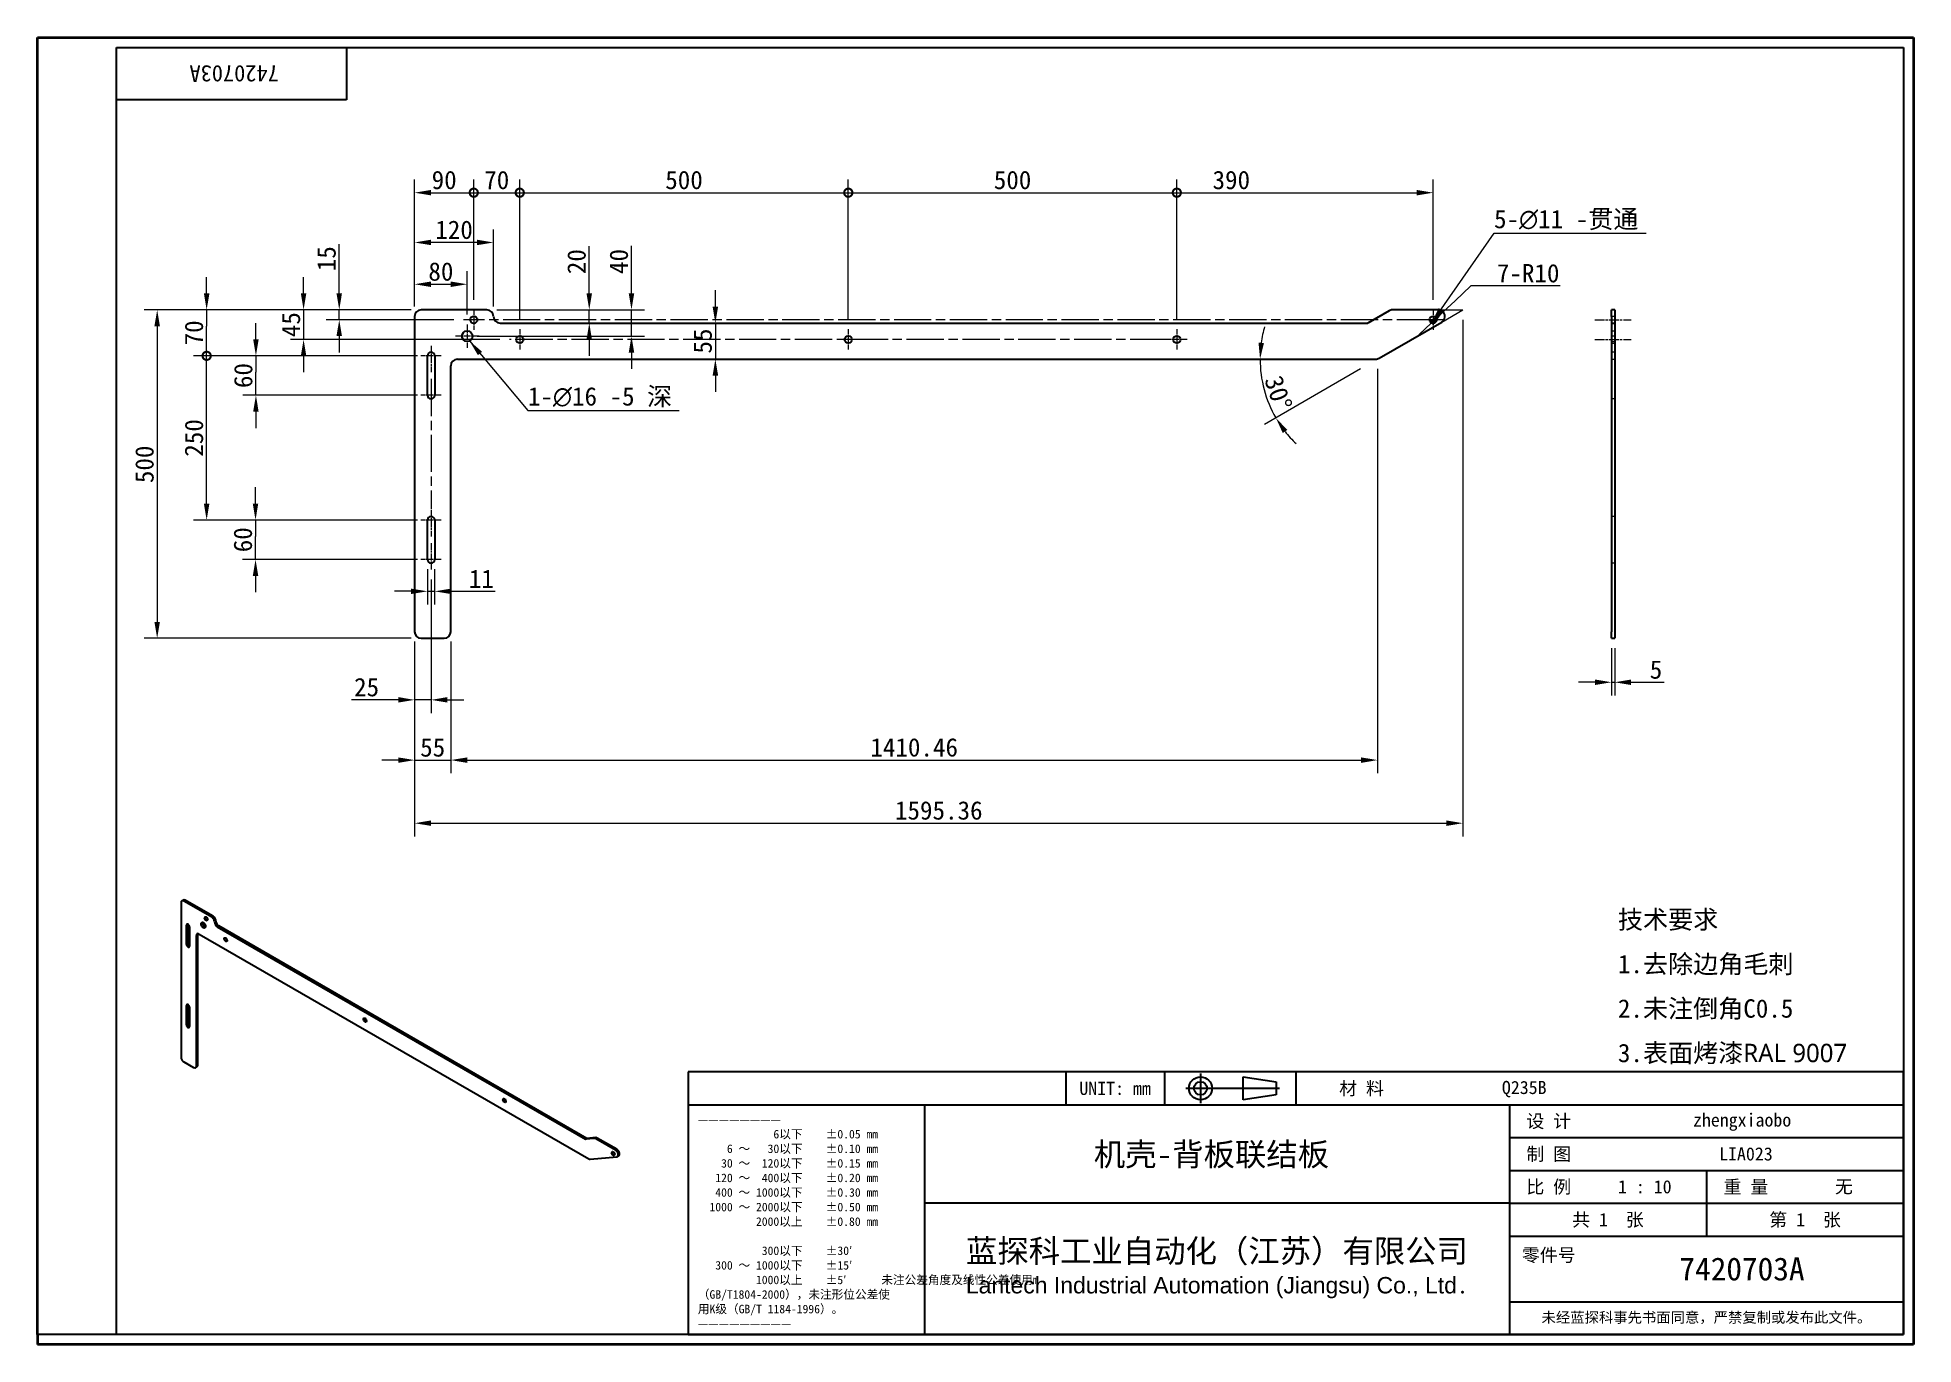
# Model space of a CAD drawing. Header units: millimetres. Extents: x 60 to 2915, y 55 to 2045.
import ezdxf
from ezdxf.enums import TextEntityAlignment as Align

# ---------------------------------------------------------------- set-up
doc = ezdxf.new("R2010")
doc.units = ezdxf.units.MM
doc.header["$LTSCALE"] = 10
for name, pattern in [('CHAIN', [0.3543, 0.2362, -0.0295, 0.0591, -0.0295]), ('DASHED', [0.2067, 0.1654, -0.0413]), ('DOTTED', [0.0482, 0.0069, -0.0413])]:
    doc.linetypes.add(name, pattern=pattern)
for name, color, linetype, lineweight in [('1', 7, 'Continuous', 18), ('可见 (ISO)', 7, 'Continuous', 25), ('可见窄的 (ISO)', 7, 'Continuous', 18), ('图框 (ISO)', 7, 'Continuous', 35), ('标题 (ISO)', 7, 'Continuous', 25), ('草图几何图元 (ISO)', 7, 'Continuous', 18)]:
    doc.layers.add(name, color=color, linetype=linetype, lineweight=lineweight)
for name, color, linetype, lineweight, true_color in [('中心标记 (ISO)', 1, 'CHAIN', 18, 0xc2ff0000), ('中心线 (ISO)', 1, 'CHAIN', 18, 0xc2ff0000), ('尺寸 (ISO)', 7, 'Continuous', 18, 0xc2008000), ('符号 (ISO)', 7, 'Continuous', 18, 0xc2008000), ('隐藏 (ISO)', 5, 'DASHED', 18, 0xc20000ff)]:
    doc.layers.add(name, color=color, linetype=linetype, lineweight=lineweight, true_color=true_color)
doc.styles.add('文本样式164', font='SimSun.ttf')
doc.styles.add('文本样式165', font='SimSun.ttf')
doc.styles.add('文本样式74', font='SimSun.ttf')
doc.styles.add('最新国标', font='simfang.ttf')
doc.styles.add('注释文本 (ISO)', font='simfang.ttf')
doc.styles.add('添加1', font='simfang.ttf')
doc.dimstyles.new('默认 (GB)', dxfattribs={"dimscale": 10, "dimtxt": 2.8, "dimasz": 2.5, "dimexe": 2, "dimexo": 1.5, "dimgap": 0.5, "dimtad": 1, "dimtoh": 1, "dimdsep": 46, "dimtxsty": '最新国标', "dimcen": 0.09, "dimdle": 10, "dimazin": 2, "dimtfac": 0.535714, "dimtdec": 3, "dimtmove": 0, "dimatfit": 3, "dimfxl": 1, "dimtolj": 1, "dimlwd": -1, "dimlwe": -1, "dimarcsym": 0})
doc.dimstyles.new('默认 (GB)$7', dxfattribs={"dimscale": 10, "dimtxt": 2.8, "dimasz": 2.5, "dimexe": 2, "dimexo": 1.5, "dimgap": 0.5, "dimtad": 1, "dimtoh": 1, "dimdsep": 46, "dimtxsty": '最新国标', "dimcen": 0.09, "dimdle": 10, "dimazin": 2, "dimtfac": 0.535714, "dimtdec": 3, "dimtmove": 0, "dimatfit": 3, "dimfxl": 1, "dimtolj": 1, "dimlwd": -1, "dimlwe": -1, "dimarcsym": 0})

msp = doc.modelspace()

# ---------------------------------------------------------------- texts
at = {"layer": '符号 (ISO)', "char_height": 28}
for s, insert, width, attachment_point, line_spacing_factor, style in [('5-\\fAIGDT|b0|i0;{\\H28.0000;n}\\fFangSong|b0|i0;{\\H28.0000;11 -贯通}', (2276.651, 1751.554), 243.37871, 7, 0.49, '最新国标'), ('1-\\fAIGDT|b0|i0;{\\H28.0000;n}\\fFangSong|b0|i0;{\\H28.0000;16 -5 深}', (806.313, 1481.742), 243.37871, 7, 0.49, '最新国标'), ('\\fFangSong|b0|i0;{\\H28.0000;技术要求\\P}\\fFangSong|b0|i0;{\\H28.0000;1.去除边角毛刺\\P}\\fFangSong|b0|i0;{\\H28.0000;2.未注倒角C0.5\\P}\\fFangSong|b0|i0;{\\H28.0000;3.表面烤漆}\\fSegoe UI|b0|i0;{\\H28.0000;RAL 9007\\P}', (2465.148, 598.942), 375.3309, 4, 1.451085, '添加1')]:
    msp.add_mtext(s, dxfattribs=dict(at, insert=insert, width=width, attachment_point=attachment_point, line_spacing_factor=line_spacing_factor, style=style))

# ---------------------------------------------------------------- blocks, each defined once
blk = doc.blocks.new('图框 最新国标')
at = {"layer": '图框 (ISO)'}
for p, q in [((6, 7), (6, 204.5)), ((6, 204.5), (291.5, 204.5)), ((291.5, 204.5), (291.5, 5.5)), ((6, 7), (6, 5.5)), ((6, 7), (6, 5.5)), ((291.5, 5.5), (6, 5.5))]:
    blk.add_line(p, q, dxfattribs=at)
at = {"layer": '图框 (ISO)', "color": 7, "linetype": 'Continuous', "lineweight": 25}
for p, q in [((18, 203), (290, 203)), ((18, 7), (18, 203)), ((18, 203), (290, 203)), ((53, 203), (53, 195)), ((290, 203), (290, 7)), ((290, 203), (290, 7)), ((53, 195), (18, 195)), ((290, 7), (6, 7)), ((290, 7), (18, 7))]:
    blk.add_line(p, q, dxfattribs=at)
at = {"layer": '图框 (ISO)', "style": '文本样式74'}
blk.add_attdef('零件代号_001', (42.73, 200.25), '', height=2.5, rotation=180, dxfattribs=at)
blk = doc.blocks.new('标题栏 最新国标')
at = {"layer": '标题 (ISO)'}
for p, q in [((381.98, -183.84), (196.98, -183.84)), ((196.98, -183.84), (196.98, -223.84)), ((254.48, -183.84), (254.48, -188.84)), ((269.48, -183.84), (269.48, -188.84)), ((281.48, -188.09), (281.48, -184.59)), ((281.48, -184.59), (286.48, -185.34)), ((286.48, -185.34), (286.48, -187.34)), ((289.48, -183.84), (289.48, -188.84)), ((381.98, -223.84), (381.98, -183.84)), ((383.48, -183.84), (383.48, -225.34)), ((286.48, -187.34), (281.48, -188.09)), ((196.98, -188.84), (381.98, -188.84)), ((232.98, -188.84), (232.98, -223.84)), ((321.98, -188.84), (321.98, -223.84)), ((321.98, -193.84), (381.98, -193.84)), ((321.98, -198.84), (381.98, -198.84)), ((351.98, -198.84), (351.98, -208.84)), ((321.98, -203.84), (232.98, -203.84)), ((321.98, -203.84), (381.98, -203.84)), ((321.98, -208.84), (381.98, -208.84)), ((321.98, -218.84), (381.98, -218.84)), ((196.98, -223.84), (381.98, -223.84)), ((383.48, -225.34), (196.98, -225.34))]:
    blk.add_line(p, q, dxfattribs=at)
at = {"layer": '标题 (ISO)', "linetype": 'CHAIN', "ltscale": 5.000333}
blk.add_line((274.98, -184.09), (274.98, -188.59), dxfattribs=at)
at = {"layer": '标题 (ISO)', "linetype": 'CHAIN', "ltscale": 15.834605}
blk.add_line((272.73, -186.34), (286.98, -186.34), dxfattribs=at)
at = {"layer": '标题 (ISO)'}
for radius in [1.75, 1]:
    blk.add_circle((274.98, -186.34), radius, dxfattribs=at)
at = {"layer": '1', "style": '文本样式164'}
for s, p in [('UNIT: mm', (261.98, -186.34)), ('材 料', (299.48, -186.34)), ('设 计', (327.98, -191.34)), ('制 图', (327.98, -196.34)), ('比 例', (327.98, -201.34)), ('重 量', (357.98, -201.34)), ('共 1  张', (336.98, -206.34)), ('第 1  张', (366.98, -206.34))]:
    blk.add_text(s, height=2, dxfattribs=at).set_placement(p, align=Align.MIDDLE_CENTER)
at = {"layer": '标题 (ISO)', "style": '注释文本 (ISO)'}
for s, insert, char_height, attachment_point, line_spacing_factor in [('————————\\P}\\fSimSun|b0|i0;{\\H1.3000;             6以下    ±0.05 mm\\P}\\fSimSun|b0|i0;{\\H1.3000;     6 ～   30以下    ±0.10 mm\\P}\\fSimSun|b0|i0;{\\H1.3000;    30 ～  120以下    ±0.15 mm\\P}\\fSimSun|b0|i0;{\\H1.3000;   120 ～  400以下    ±0.20 mm\\P}\\fSimSun|b0|i0;{\\H1.3000;   400 ～ 1000以下    ±0.30 mm\\P}\\fSimSun|b0|i0;{\\H1.3000;  1000 ～ 2000以下    ±0.50 mm\\P}\\fSimSun|b0|i0;{\\H1.3000;          2000以上    ±0.80 mm\\P}\\fSimSun|b0|i0;{\\H1.3000;\\P}\\fSimSun|b0|i0;{\\H1.3000;           300以下    ±30′\\P}\\fSimSun|b0|i0;{\\H1.3000;   300 ～ 1000以下    ±15′\\P}\\fSimSun|b0|i0;{\\H1.3000;          1000以上    ±5′}\\fSimSun|b0|i0;{\\H1.3000;      未注公差角度及线性公差使用m\\P}\\fSimSun|b0|i0;{\\H1.3000;（GB/T1804-2000），未注形位公差使\\P}\\fSimSun|b0|i0;{\\H1.3000;用K级（GB/T 1184-1996）。\\P}\\fSimSun|b0|i0;{\\H1.3000;—————————', (198.48, -206.63), 1.3, 4, 1.023913), ('{\\fMicrosoft YaHei|b0|i0|c134|p34;\\H1.75x;蓝探科工业自动化（江苏）有限公司\\P\\fArial|b0|i0|c0|p34;\\H0.71429x;Lantech Industrial Automation (Jiangsu) Co., Ltd\\fFangSong|b0|i0|c134|p49;.\\H1.15195x; }', (277.48, -213.84), 2, 5, 0.978695)]:
    blk.add_mtext(s, dxfattribs=dict(at, insert=insert, char_height=char_height, attachment_point=attachment_point, line_spacing_factor=line_spacing_factor))
at = {"layer": '标题 (ISO)', "attachment_point": 5, "style": '注释文本 (ISO)'}
for s, insert, char_height in [('\\fFangSong|b0|i0;LIA023', (357.98, -196.34), 2), ('\\fFangSong|b0|i0;零件号', (327.98, -211.84), 2), ('\\fSimSun|b0|i0;{\\H1.6000;未经蓝探科事先书面同意，严禁复制或发布此文件。}', (351.98, -221.34), 1.6)]:
    blk.add_mtext(s, dxfattribs=dict(at, insert=insert, char_height=char_height))
at = {"layer": '标题 (ISO)'}
for tag, p, height, style in [('材料_001', (320.84, -187.21), 2, '注释文本 (ISO)'), ('设计人_001', (349.92, -192.16), 2, '注释文本 (ISO)'), ('库存编号_001', (258.74, -198.14), 3.5, '文本样式165'), ('视图比例_001', (338.51, -202.33), 2, '注释文本 (ISO)'), ('质量\\P3;_001', (371.53, -202.3), 2, '注释文本 (ISO)'), ('零件代号_001', (347.86, -215.59), 3.5, '文本样式165')]:
    blk.add_attdef(tag, p, '', height=height, dxfattribs=dict(at, style=style))
blk = doc.blocks.new('*D5')
at = {"layer": 'Defpoints', "color": 0}
for p in [(643.9, 1630.3), (242.1, 1130.3), (643.9, 1130.3)]:
    blk.add_point(p, dxfattribs=at)
at = {"layer": '尺寸 (ISO)', "color": 116, "true_color": 0x000000}
for p, q in [((628.9, 1630.3), (222.1, 1630.3)), ((242.1, 1605.3), (242.1, 1155.3)), ((628.9, 1130.3), (222.1, 1130.3))]:
    blk.add_line(p, q, dxfattribs=at)
for points in [[(237.9, 1605.3), (246.3, 1605.3), (242.1, 1630.3)], [(237.9, 1155.3), (246.3, 1155.3), (242.1, 1130.3)]]:
    blk.add_solid(points, dxfattribs=at)
at = {"layer": '尺寸 (ISO)', "insert": (222.9, 1395.1), "char_height": 28, "attachment_point": 5, "rotation": 90, "style": '最新国标'}
blk.add_mtext('\\A1;500', dxfattribs=at)
blk = doc.blocks.new('*D6')
at = {"layer": 'Defpoints', "color": 0}
for p in [(633.9, 1732.9), (633.9, 1620.3), (753.9, 1620.3)]:
    blk.add_point(p, dxfattribs=at)
at = {"layer": '尺寸 (ISO)', "color": 116, "true_color": 0x000000}
for p, q in [((633.9, 1635.3), (633.9, 1752.9)), ((753.9, 1635.3), (753.9, 1752.9)), ((728.9, 1732.9), (658.9, 1732.9))]:
    blk.add_line(p, q, dxfattribs=at)
for points in [[(658.9, 1737.1), (658.9, 1728.8), (633.9, 1732.9)], [(728.9, 1737.1), (728.9, 1728.8), (753.9, 1732.9)]]:
    blk.add_solid(points, dxfattribs=at)
at = {"layer": '尺寸 (ISO)', "insert": (693.9, 1752.1), "char_height": 28, "attachment_point": 5, "style": '最新国标'}
blk.add_mtext('\\A1;120', dxfattribs=at)
blk = doc.blocks.new('*D7')
at = {"layer": 'Defpoints', "color": 0}
for p in [(743.9, 1630.3), (899.7, 1610.3), (2084.6, 1610.3)]:
    blk.add_point(p, dxfattribs=at)
at = {"layer": '尺寸 (ISO)', "color": 116, "true_color": 0x000000}
for p, q in [((899.7, 1655.3), (899.7, 1727.1)), ((758.9, 1630.3), (919.7, 1630.3)), ((899.7, 1610.3), (899.7, 1630.3)), ((899.7, 1585.3), (899.7, 1560.3))]:
    blk.add_line(p, q, dxfattribs=at)
for points in [[(895.5, 1655.3), (903.8, 1655.3), (899.7, 1630.3)], [(895.5, 1585.3), (903.8, 1585.3), (899.7, 1610.3)]]:
    blk.add_solid(points, dxfattribs=at)
at = {"layer": '尺寸 (ISO)', "insert": (880.5, 1703.7), "char_height": 28, "attachment_point": 5, "rotation": 90, "style": '最新国标'}
blk.add_mtext('\\A1;20', dxfattribs=at)
blk = doc.blocks.new('*D8')
at = {"layer": 'Defpoints', "color": 0}
for p in [(1046.2, 1610.3), (1052.9, 1555.3), (1091.6, 1555.3)]:
    blk.add_point(p, dxfattribs=at)
at = {"layer": '尺寸 (ISO)', "color": 116, "true_color": 0x000000}
for p, q in [((1091.6, 1635.3), (1091.6, 1660.3)), ((1091.6, 1610.3), (1091.6, 1555.3)), ((1091.6, 1530.3), (1091.6, 1505.3))]:
    blk.add_line(p, q, dxfattribs=at)
for points in [[(1087.4, 1635.3), (1095.8, 1635.3), (1091.6, 1610.3)], [(1087.4, 1530.3), (1095.8, 1530.3), (1091.6, 1555.3)]]:
    blk.add_solid(points, dxfattribs=at)
at = {"layer": '尺寸 (ISO)', "insert": (1072.4, 1582.8), "char_height": 28, "attachment_point": 5, "rotation": 90, "style": '最新国标'}
blk.add_mtext('\\A1;55', dxfattribs=at)
blk = doc.blocks.new('_DotSmall')
at = {"color": 0, "linetype": 'ByBlock', "const_width": 0.5}
blk.add_lwpolyline([(-0.0625, 0, 1), (0.0625, 0, 1)], format="xyb", close=True, dxfattribs=at)
blk = doc.blocks.new('*D9')
at = {"layer": 'Defpoints', "color": 0}
for p in [(723.9, 1808.7), (723.9, 1630.8), (633.9, 1620.3)]:
    blk.add_point(p, dxfattribs=at)
at = {"layer": '尺寸 (ISO)', "color": 116, "true_color": 0x000000}
for p, q in [((633.9, 1635.3), (633.9, 1828.7)), ((723.9, 1645.8), (723.9, 1828.7)), ((658.9, 1808.7), (723.9, 1808.7))]:
    blk.add_line(p, q, dxfattribs=at)
blk.add_solid([(658.9, 1812.9), (658.9, 1804.6), (633.9, 1808.7)], dxfattribs=at)
at = {"layer": '尺寸 (ISO)', "color": 116, "true_color": 0x000000, "xscale": 25, "yscale": 25, "zscale": 25}
blk.add_blockref('_DotSmall', (723.9, 1808.7), dxfattribs=at)
at = {"layer": '尺寸 (ISO)', "insert": (678.9, 1827.9), "char_height": 28, "attachment_point": 5, "style": '最新国标'}
blk.add_mtext('\\A1;90', dxfattribs=at)
blk = doc.blocks.new('*D11')
at = {"layer": 'Defpoints', "color": 0}
for p in [(793.9, 1808.7), (723.9, 1630.8), (793.9, 1600.8)]:
    blk.add_point(p, dxfattribs=at)
at = {"layer": '尺寸 (ISO)', "color": 116, "true_color": 0x000000}
for p, q in [((723.9, 1645.8), (723.9, 1828.7)), ((793.9, 1615.8), (793.9, 1828.7)), ((723.9, 1808.7), (793.9, 1808.7))]:
    blk.add_line(p, q, dxfattribs=at)
at = {"layer": '尺寸 (ISO)', "color": 116, "true_color": 0x000000, "xscale": 25, "yscale": 25, "zscale": 25}
blk.add_blockref('_DotSmall', (723.9, 1808.7), dxfattribs=at)
at = {"layer": '尺寸 (ISO)', "color": 116, "true_color": 0x000000, "xscale": 25, "yscale": 25, "zscale": 25, "rotation": 180}
blk.add_blockref('_DotSmall', (793.9, 1808.7), dxfattribs=at)
at = {"layer": '尺寸 (ISO)', "insert": (758.9, 1827.8), "char_height": 28, "attachment_point": 5, "style": '最新国标'}
blk.add_mtext('\\A1;70', dxfattribs=at)
blk = doc.blocks.new('*D12')
at = {"layer": 'Defpoints', "color": 0}
for p in [(1293.9, 1808.7), (793.9, 1600.8), (1293.9, 1600.8)]:
    blk.add_point(p, dxfattribs=at)
at = {"layer": '尺寸 (ISO)', "color": 116, "true_color": 0x000000}
for p, q in [((793.9, 1615.8), (793.9, 1828.7)), ((1293.9, 1615.8), (1293.9, 1828.7)), ((793.9, 1808.7), (1293.9, 1808.7))]:
    blk.add_line(p, q, dxfattribs=at)
at = {"layer": '尺寸 (ISO)', "color": 116, "true_color": 0x000000, "xscale": 25, "yscale": 25, "zscale": 25, "rotation": 180}
blk.add_blockref('_DotSmall', (793.9, 1808.7), dxfattribs=at)
at = {"layer": '尺寸 (ISO)', "color": 116, "true_color": 0x000000, "xscale": 25, "yscale": 25, "zscale": 25}
blk.add_blockref('_DotSmall', (1293.9, 1808.7), dxfattribs=at)
at = {"layer": '尺寸 (ISO)', "insert": (1043.9, 1827.9), "char_height": 28, "attachment_point": 5, "style": '最新国标'}
blk.add_mtext('\\A1;500', dxfattribs=at)
blk = doc.blocks.new('*D13')
at = {"layer": 'Defpoints', "color": 0}
for p in [(1793.9, 1808.7), (1293.9, 1600.8), (1793.9, 1600.8)]:
    blk.add_point(p, dxfattribs=at)
at = {"layer": '尺寸 (ISO)', "color": 116, "true_color": 0x000000}
for p, q in [((1293.9, 1615.8), (1293.9, 1828.7)), ((1793.9, 1615.8), (1793.9, 1828.7)), ((1293.9, 1808.7), (1793.9, 1808.7))]:
    blk.add_line(p, q, dxfattribs=at)
at = {"layer": '尺寸 (ISO)', "color": 116, "true_color": 0x000000, "xscale": 25, "yscale": 25, "zscale": 25, "rotation": 180}
blk.add_blockref('_DotSmall', (1293.9, 1808.7), dxfattribs=at)
at = {"layer": '尺寸 (ISO)', "color": 116, "true_color": 0x000000, "xscale": 25, "yscale": 25, "zscale": 25}
blk.add_blockref('_DotSmall', (1793.9, 1808.7), dxfattribs=at)
at = {"layer": '尺寸 (ISO)', "insert": (1543.9, 1827.9), "char_height": 28, "attachment_point": 5, "style": '最新国标'}
blk.add_mtext('\\A1;500', dxfattribs=at)
blk = doc.blocks.new('*D14')
at = {"layer": 'Defpoints', "color": 0}
for p in [(2183.9, 1808.7), (2183.9, 1630.8), (1793.9, 1600.8)]:
    blk.add_point(p, dxfattribs=at)
at = {"layer": '尺寸 (ISO)', "color": 116, "true_color": 0x000000}
for p, q in [((1793.9, 1615.8), (1793.9, 1828.7)), ((2183.9, 1645.8), (2183.9, 1828.7)), ((1793.9, 1808.7), (2158.9, 1808.7))]:
    blk.add_line(p, q, dxfattribs=at)
blk.add_solid([(2158.9, 1812.9), (2158.9, 1804.5), (2183.9, 1808.7)], dxfattribs=at)
at = {"layer": '尺寸 (ISO)', "color": 116, "true_color": 0x000000, "xscale": 25, "yscale": 25, "zscale": 25, "rotation": 180}
blk.add_blockref('_DotSmall', (1793.9, 1808.7), dxfattribs=at)
at = {"layer": '尺寸 (ISO)', "insert": (1876.8, 1827.9), "char_height": 28, "attachment_point": 5, "style": '最新国标'}
blk.add_mtext('\\A1;390', dxfattribs=at)
blk = doc.blocks.new('*D15')
at = {"layer": 'Defpoints', "color": 0}
for p in [(643.9, 1630.3), (519.2, 1615.3), (708.4, 1615.3)]:
    blk.add_point(p, dxfattribs=at)
at = {"layer": '尺寸 (ISO)', "color": 116, "true_color": 0x000000}
for p, q in [((519.2, 1655.3), (519.2, 1730.1)), ((628.9, 1630.3), (499.2, 1630.3)), ((519.2, 1615.3), (519.2, 1630.3)), ((693.4, 1615.3), (499.2, 1615.3)), ((519.2, 1590.3), (519.2, 1565.3))]:
    blk.add_line(p, q, dxfattribs=at)
for points in [[(515, 1655.3), (523.3, 1655.3), (519.2, 1630.3)], [(515, 1590.3), (523.3, 1590.3), (519.2, 1615.3)]]:
    blk.add_solid(points, dxfattribs=at)
at = {"layer": '尺寸 (ISO)', "insert": (500, 1708.2), "char_height": 28, "attachment_point": 5, "rotation": 90, "style": '最新国标'}
blk.add_mtext('\\A1;15', dxfattribs=at)
blk = doc.blocks.new('*D16')
at = {"layer": 'Defpoints', "color": 0}
for p in [(643.9, 1630.3), (464.9, 1585.3), (778.4, 1585.3)]:
    blk.add_point(p, dxfattribs=at)
at = {"layer": '尺寸 (ISO)', "color": 116, "true_color": 0x000000}
for p, q in [((464.9, 1655.3), (464.9, 1680.3)), ((628.9, 1630.3), (444.9, 1630.3)), ((464.9, 1630.3), (464.9, 1585.3)), ((763.4, 1585.3), (444.9, 1585.3)), ((464.9, 1560.3), (464.9, 1535.3))]:
    blk.add_line(p, q, dxfattribs=at)
for points in [[(460.8, 1655.3), (469.1, 1655.3), (464.9, 1630.3)], [(460.8, 1560.3), (469.1, 1560.3), (464.9, 1585.3)]]:
    blk.add_solid(points, dxfattribs=at)
at = {"layer": '尺寸 (ISO)', "insert": (445.8, 1607.8), "char_height": 28, "attachment_point": 5, "rotation": 90, "style": '最新国标'}
blk.add_mtext('\\A1;45', dxfattribs=at)
blk = doc.blocks.new('*D17')
at = {"layer": 'Defpoints', "color": 0}
for p in [(317.4, 1560.3), (643.4, 1560.3), (643.4, 1310.3)]:
    blk.add_point(p, dxfattribs=at)
at = {"layer": '尺寸 (ISO)', "color": 116, "true_color": 0x000000}
for p, q in [((628.4, 1560.3), (297.4, 1560.3)), ((317.4, 1335.3), (317.4, 1560.3)), ((628.4, 1310.3), (297.4, 1310.3))]:
    blk.add_line(p, q, dxfattribs=at)
blk.add_solid([(313.2, 1335.3), (321.6, 1335.3), (317.4, 1310.3)], dxfattribs=at)
at = {"layer": '尺寸 (ISO)', "color": 116, "true_color": 0x000000, "xscale": 25, "yscale": 25, "zscale": 25, "rotation": 90}
blk.add_blockref('_DotSmall', (317.4, 1560.3), dxfattribs=at)
at = {"layer": '尺寸 (ISO)', "insert": (298.2, 1435.3), "char_height": 28, "attachment_point": 5, "rotation": 90, "style": '最新国标'}
blk.add_mtext('\\A1;250', dxfattribs=at)
blk = doc.blocks.new('*D18')
at = {"layer": 'Defpoints', "color": 0}
for p in [(317.4, 1630.3), (643.9, 1630.3), (643.4, 1560.3)]:
    blk.add_point(p, dxfattribs=at)
at = {"layer": '尺寸 (ISO)', "color": 116, "true_color": 0x000000}
for p, q in [((317.4, 1655.3), (317.4, 1680.3)), ((628.9, 1630.3), (297.4, 1630.3)), ((317.4, 1630.3), (317.4, 1605.3)), ((317.4, 1560.3), (317.4, 1605.3)), ((628.4, 1560.3), (297.4, 1560.3))]:
    blk.add_line(p, q, dxfattribs=at)
blk.add_solid([(313.2, 1655.3), (321.6, 1655.3), (317.4, 1630.3)], dxfattribs=at)
at = {"layer": '尺寸 (ISO)', "color": 116, "true_color": 0x000000, "xscale": 25, "yscale": 25, "zscale": 25, "rotation": 90}
blk.add_blockref('_DotSmall', (317.4, 1560.3), dxfattribs=at)
at = {"layer": '尺寸 (ISO)', "insert": (298.2, 1595.3), "char_height": 28, "attachment_point": 5, "rotation": 90, "style": '最新国标'}
blk.add_mtext('\\A1;70', dxfattribs=at)
blk = doc.blocks.new('*D19')
at = {"layer": 'Defpoints', "color": 0}
for p in [(392.4, 1560.3), (653.4, 1560.3), (653.4, 1500.3)]:
    blk.add_point(p, dxfattribs=at)
at = {"layer": '尺寸 (ISO)', "color": 116, "true_color": 0x000000}
for p, q in [((392.4, 1585.3), (392.4, 1610.3)), ((638.4, 1560.3), (372.4, 1560.3)), ((392.4, 1560.3), (392.4, 1535.3)), ((392.4, 1525.3), (392.4, 1535.3)), ((392.4, 1500.3), (392.4, 1525.3)), ((638.4, 1500.3), (372.4, 1500.3)), ((392.4, 1475.3), (392.4, 1450.3))]:
    blk.add_line(p, q, dxfattribs=at)
for points in [[(388.2, 1585.3), (396.5, 1585.3), (392.4, 1560.3)], [(388.2, 1475.3), (396.5, 1475.3), (392.4, 1500.3)]]:
    blk.add_solid(points, dxfattribs=at)
at = {"layer": '尺寸 (ISO)', "insert": (373.2, 1530.3), "char_height": 28, "attachment_point": 5, "rotation": 90, "style": '最新国标'}
blk.add_mtext('\\A1;60', dxfattribs=at)
blk = doc.blocks.new('*D20')
at = {"layer": 'Defpoints', "color": 0}
for p in [(391.8, 1310.3), (653.4, 1310.3), (653.4, 1250.3)]:
    blk.add_point(p, dxfattribs=at)
at = {"layer": '尺寸 (ISO)', "color": 116, "true_color": 0x000000}
for p, q in [((391.8, 1335.3), (391.8, 1360.3)), ((638.4, 1310.3), (371.8, 1310.3)), ((391.8, 1310.3), (391.8, 1285.3)), ((391.8, 1275.3), (391.8, 1285.3)), ((391.8, 1250.3), (391.8, 1275.3)), ((638.4, 1250.3), (371.8, 1250.3)), ((391.8, 1225.3), (391.8, 1200.3))]:
    blk.add_line(p, q, dxfattribs=at)
for points in [[(387.6, 1335.3), (395.9, 1335.3), (391.8, 1310.3)], [(387.6, 1225.3), (395.9, 1225.3), (391.8, 1250.3)]]:
    blk.add_solid(points, dxfattribs=at)
at = {"layer": '尺寸 (ISO)', "insert": (372.6, 1280.3), "char_height": 28, "attachment_point": 5, "rotation": 90, "style": '最新国标'}
blk.add_mtext('\\A1;60', dxfattribs=at)
blk = doc.blocks.new('*D21')
at = {"layer": 'Defpoints', "color": 0}
for p in [(653.4, 1250.3), (664.4, 1250.3), (664.4, 1201.8)]:
    blk.add_point(p, dxfattribs=at)
at = {"layer": '尺寸 (ISO)', "color": 116, "true_color": 0x000000}
for p, q in [((653.4, 1235.3), (653.4, 1181.8)), ((664.4, 1235.3), (664.4, 1181.8)), ((628.4, 1201.8), (603.4, 1201.8)), ((653.4, 1201.8), (664.4, 1201.8)), ((689.4, 1201.8), (756.6, 1201.8))]:
    blk.add_line(p, q, dxfattribs=at)
for points in [[(628.4, 1205.9), (628.4, 1197.6), (653.4, 1201.8)], [(689.4, 1205.9), (689.4, 1197.6), (664.4, 1201.8)]]:
    blk.add_solid(points, dxfattribs=at)
at = {"layer": '尺寸 (ISO)', "insert": (735.5, 1220.8), "char_height": 28, "attachment_point": 5, "style": '最新国标'}
blk.add_mtext('\\A1;11', dxfattribs=at)
blk = doc.blocks.new('*D22')
at = {"layer": 'Defpoints', "color": 0}
for p in [(2455.3, 1130.3), (2460.3, 1130.3), (2460.3, 1063.3)]:
    blk.add_point(p, dxfattribs=at)
at = {"layer": '尺寸 (ISO)', "color": 116, "true_color": 0x000000}
for p, q in [((2455.3, 1115.3), (2455.3, 1043.3)), ((2460.3, 1115.3), (2460.3, 1043.3)), ((2430.3, 1063.3), (2405.3, 1063.3)), ((2455.3, 1063.3), (2460.3, 1063.3)), ((2485.3, 1063.3), (2535.8, 1063.3))]:
    blk.add_line(p, q, dxfattribs=at)
for points in [[(2430.3, 1067.5), (2430.3, 1059.1), (2455.3, 1063.3)], [(2485.3, 1067.5), (2485.3, 1059.1), (2460.3, 1063.3)]]:
    blk.add_solid(points, dxfattribs=at)
at = {"layer": '尺寸 (ISO)', "insert": (2523.1, 1082.5), "char_height": 28, "attachment_point": 5, "style": '最新国标'}
blk.add_mtext('\\A1;5', dxfattribs=at)
blk = doc.blocks.new('*D23')
at = {"layer": 'Defpoints', "color": 0}
for p in [(633.9, 1140.3), (688.9, 1140.3), (688.9, 944.8)]:
    blk.add_point(p, dxfattribs=at)
at = {"layer": '尺寸 (ISO)', "color": 116, "true_color": 0x000000}
for p, q in [((633.9, 1125.3), (633.9, 924.8)), ((688.9, 1125.3), (688.9, 924.8)), ((608.9, 944.8), (583.9, 944.8)), ((633.9, 944.8), (688.9, 944.8)), ((713.9, 944.8), (738.9, 944.8))]:
    blk.add_line(p, q, dxfattribs=at)
for points in [[(608.9, 948.9), (608.9, 940.6), (633.9, 944.8)], [(713.9, 948.9), (713.9, 940.6), (688.9, 944.8)]]:
    blk.add_solid(points, dxfattribs=at)
at = {"layer": '尺寸 (ISO)', "insert": (661.4, 963.9), "char_height": 28, "attachment_point": 5, "style": '最新国标'}
blk.add_mtext('\\A1;55', dxfattribs=at)
blk = doc.blocks.new('*D24')
at = {"layer": 'Defpoints', "color": 0}
for p in [(658.9, 1234.8), (633.9, 1140.3), (633.9, 1036.5)]:
    blk.add_point(p, dxfattribs=at)
at = {"layer": '尺寸 (ISO)', "color": 116, "true_color": 0x000000}
for p, q in [((658.9, 1219.8), (658.9, 1016.5)), ((633.9, 1125.3), (633.9, 1016.5)), ((608.9, 1036.5), (537.6, 1036.5)), ((658.9, 1036.5), (633.9, 1036.5)), ((683.9, 1036.5), (708.9, 1036.5))]:
    blk.add_line(p, q, dxfattribs=at)
for points in [[(608.9, 1040.7), (608.9, 1032.4), (633.9, 1036.5)], [(683.9, 1040.7), (683.9, 1032.4), (658.9, 1036.5)]]:
    blk.add_solid(points, dxfattribs=at)
at = {"layer": '尺寸 (ISO)', "insert": (560.8, 1055.7), "char_height": 28, "attachment_point": 5, "style": '最新国标'}
blk.add_mtext('\\A1;25', dxfattribs=at)
blk = doc.blocks.new('*D25')
at = {"layer": 'Defpoints', "color": 0}
for p in [(2192, 1620.3), (2199.2, 1627.1)]:
    blk.add_point(p, dxfattribs=at)
at = {"layer": '尺寸 (ISO)', "color": 116, "true_color": 0x000000}
for p, q in [((2241.2, 1666.8), (2217.4, 1644.3)), ((2377.4, 1666.8), (2241.2, 1666.8)), ((2199.2, 1627.1), (2217.4, 1644.3)), ((2181.1, 1610), (2162.9, 1592.8)), ((2192, 1620.3), (2199.2, 1627.1))]:
    blk.add_line(p, q, dxfattribs=at)
blk.add_solid([(2178.2, 1613), (2183.9, 1606.9), (2199.2, 1627.1)], dxfattribs=at)
at = {"layer": '尺寸 (ISO)', "insert": (2328.6, 1685.9), "char_height": 28, "attachment_point": 5, "style": '最新国标'}
blk.add_mtext('\\A1;\\fFangSong|b0|i0;7-R10', dxfattribs=at)
blk = doc.blocks.new('*D26')
at = {"layer": 'Defpoints', "color": 0}
for p in [(2229.3, 1630.3), (633.9, 1140.3), (2229.3, 848.7)]:
    blk.add_point(p, dxfattribs=at)
at = {"layer": '尺寸 (ISO)', "color": 116, "true_color": 0x000000}
for p, q in [((2229.3, 1615.3), (2229.3, 828.7)), ((633.9, 1125.3), (633.9, 828.7)), ((658.9, 848.7), (2204.3, 848.7))]:
    blk.add_line(p, q, dxfattribs=at)
for points in [[(658.9, 852.9), (658.9, 844.6), (633.9, 848.7)], [(2204.3, 852.9), (2204.3, 844.6), (2229.3, 848.7)]]:
    blk.add_solid(points, dxfattribs=at)
at = {"layer": '尺寸 (ISO)', "insert": (1431.6, 868), "char_height": 28, "attachment_point": 5, "style": '最新国标'}
blk.add_mtext('\\A1;1595.36', dxfattribs=at)
blk = doc.blocks.new('*D27')
at = {"layer": 'Defpoints', "color": 0}
for p in [(2099.4, 1555.3), (688.9, 1140.3), (2099.4, 944.8)]:
    blk.add_point(p, dxfattribs=at)
at = {"layer": '尺寸 (ISO)', "color": 116, "true_color": 0x000000}
for p, q in [((2099.4, 1540.3), (2099.4, 924.8)), ((688.9, 1125.3), (688.9, 924.8)), ((713.9, 944.8), (2074.4, 944.8))]:
    blk.add_line(p, q, dxfattribs=at)
for points in [[(713.9, 948.9), (713.9, 940.6), (688.9, 944.8)], [(2074.4, 948.9), (2074.4, 940.6), (2099.4, 944.8)]]:
    blk.add_solid(points, dxfattribs=at)
at = {"layer": '尺寸 (ISO)', "insert": (1394.2, 964), "char_height": 28, "attachment_point": 5, "style": '最新国标'}
blk.add_mtext('\\A1;1410.46', dxfattribs=at)
blk = doc.blocks.new('*D28')
at = {"layer": 'Defpoints', "color": 0}
for p in [(698.9, 1555.3), (2086.4, 1547.8), (2099.4, 1555.3), (1923.3, 1524.2)]:
    blk.add_point(p, dxfattribs=at)
at = {"layer": '尺寸 (ISO)', "color": 116, "true_color": 0x000000}
blk.add_line((2073.4, 1540.3), (1927.3, 1455.9), dxfattribs=at)
for start, end in [(163.9606, 171.9803), (180, 210), (218.0197, 226.0394)]:
    blk.add_arc((2099.4, 1555.3), 178.8, start, end, dxfattribs=at)
for points in [[(1926.5, 1579.9), (1918.2, 1580.5), (1920.6, 1555.3)], [(1955.1, 1442.8), (1962, 1447.5), (1944.6, 1465.9)]]:
    blk.add_solid(points, dxfattribs=at)
at = {"layer": '尺寸 (ISO)', "insert": (1948.3, 1503.8), "char_height": 28, "attachment_point": 5, "rotation": 288.7904, "style": '最新国标'}
blk.add_mtext('\\A1;30°', dxfattribs=at)
blk = doc.blocks.new('*D29')
at = {"layer": 'Defpoints', "color": 0}
for p in [(713.9, 1669.3), (633.9, 1620.3), (713.9, 1608.3)]:
    blk.add_point(p, dxfattribs=at)
at = {"layer": '尺寸 (ISO)', "color": 116, "true_color": 0x000000}
for p, q in [((633.9, 1635.3), (633.9, 1689.3)), ((713.9, 1623.3), (713.9, 1689.3)), ((658.9, 1669.3), (688.9, 1669.3))]:
    blk.add_line(p, q, dxfattribs=at)
for points in [[(658.9, 1673.5), (658.9, 1665.1), (633.9, 1669.3)], [(688.9, 1673.5), (688.9, 1665.1), (713.9, 1669.3)]]:
    blk.add_solid(points, dxfattribs=at)
at = {"layer": '尺寸 (ISO)', "insert": (673.9, 1688.5), "char_height": 28, "attachment_point": 5, "style": '最新国标'}
blk.add_mtext('\\A1;80', dxfattribs=at)
blk = doc.blocks.new('*D30')
at = {"layer": 'Defpoints', "color": 0}
for p in [(743.9, 1630.3), (713.9, 1590.3), (963.9, 1590.3)]:
    blk.add_point(p, dxfattribs=at)
at = {"layer": '尺寸 (ISO)', "color": 116, "true_color": 0x000000}
for p, q in [((963.9, 1655.3), (963.9, 1727.7)), ((758.9, 1630.3), (983.9, 1630.3)), ((963.9, 1590.3), (963.9, 1630.3)), ((728.9, 1590.3), (983.9, 1590.3)), ((963.9, 1565.3), (963.9, 1540.3))]:
    blk.add_line(p, q, dxfattribs=at)
for points in [[(959.8, 1655.3), (968.1, 1655.3), (963.9, 1630.3)], [(959.8, 1565.3), (968.1, 1565.3), (963.9, 1590.3)]]:
    blk.add_solid(points, dxfattribs=at)
at = {"layer": '尺寸 (ISO)', "insert": (944.8, 1704), "char_height": 28, "attachment_point": 5, "rotation": 90, "style": '最新国标'}
blk.add_mtext('\\A1;40', dxfattribs=at)

# ---------------------------------------------------------------- dimensions: what is measured, and where the dimension line sits
at = {"layer": '尺寸 (ISO)', "color": 116, "true_color": 0x00803f}
for base, p1, p2, angle, override, picture, middle in [((723.927, 1808.749), (633.927, 1620.257), (723.927, 1630.757), 180, {"dimgap": 0.5, "dimtoh": 0, "dimdec": 2, "dimblk2": 'DotSmall', "dimsah": 1, "dimdle": 0, "dimtol": 0, "dimlim": 0, "dimtp": 0, "dimtm": 0, "dimtdec": 3, "dimtofl": 0, "dimatfit": 1}, '*D9', (678.927, 1808.749)), ((793.927, 1808.672), (723.927, 1630.757), (793.927, 1600.757), 180, {"dimgap": 0.5, "dimtoh": 0, "dimdec": 2, "dimblk1": 'DotSmall', "dimblk2": 'DotSmall', "dimsah": 1, "dimdle": 0, "dimtol": 0, "dimlim": 0, "dimtp": 0, "dimtm": 0, "dimtdec": 3, "dimtofl": 0}, '*D11', (758.927, 1808.672)), ((1293.927, 1808.749), (793.927, 1600.757), (1293.927, 1600.757), 180, {"dimgap": 0.5, "dimtoh": 0, "dimdec": 2, "dimblk1": 'DotSmall', "dimblk2": 'DotSmall', "dimsah": 1, "dimdle": 0, "dimtol": 0, "dimlim": 0, "dimtp": 0, "dimtm": 0, "dimtdec": 3, "dimtofl": 0, "dimatfit": 1}, '*D12', (1043.927, 1808.749)), ((1793.927, 1808.749), (1293.927, 1600.757), (1793.927, 1600.757), 180, {"dimgap": 0.5, "dimtoh": 0, "dimdec": 2, "dimblk1": 'DotSmall', "dimblk2": 'DotSmall', "dimsah": 1, "dimdle": 0, "dimtol": 0, "dimlim": 0, "dimtp": 0, "dimtm": 0, "dimtdec": 3, "dimtofl": 0, "dimatfit": 1}, '*D13', (1543.927, 1808.749)), ((2183.927, 1808.702), (1793.927, 1600.757), (2183.927, 1630.757), 180, {"dimgap": 0.5, "dimtoh": 0, "dimdec": 2, "dimblk1": 'DotSmall', "dimsah": 1, "dimdle": 0, "dimtol": 0, "dimlim": 0, "dimtp": 0, "dimtm": 0, "dimtdec": 3, "dimtofl": 0, "dimatfit": 1}, '*D14', (1876.756, 1808.702)), ((633.927, 1732.948), (753.927, 1620.257), (633.927, 1620.257), 180, {"dimgap": 0.5, "dimtoh": 0, "dimdec": 2, "dimtol": 0, "dimlim": 0, "dimtp": 0, "dimtm": 0, "dimtdec": 3, "dimtofl": 0, "dimatfit": 1}, '*D6', (693.927, 1732.948)), ((519.181, 1615.257), (643.927, 1630.257), (708.427, 1615.257), 90, {"dimgap": 0.5, "dimtoh": 0, "dimdec": 2, "dimtol": 0, "dimlim": 0, "dimtp": 0, "dimtm": 0, "dimtdec": 3, "dimtofl": 1, "dimatfit": 1}, '*D15', (519.181, 1708.23)), ((963.927, 1590.257), (743.927, 1630.257), (713.927, 1590.257), 90, {"dimgap": 0.5, "dimtoh": 0, "dimdec": 2, "dimtol": 0, "dimlim": 0, "dimtp": 0, "dimtm": 0, "dimtdec": 3, "dimtofl": 1, "dimatfit": 1}, '*D30', (963.927, 1703.977)), ((899.653, 1610.257), (743.927, 1630.257), (2084.645, 1610.257), 90, {"dimgap": 0.5, "dimtoh": 0, "dimdec": 2, "dimse2": 1, "dimtol": 0, "dimlim": 0, "dimtp": 0, "dimtm": 0, "dimtdec": 3, "dimtofl": 1, "dimatfit": 1}, '*D7', (899.653, 1703.657)), ((713.927, 1669.312), (633.927, 1620.257), (713.927, 1608.257), 180, {"dimgap": 0.5, "dimtoh": 0, "dimdec": 2, "dimtol": 0, "dimlim": 0, "dimtp": 0, "dimtm": 0, "dimtdec": 3, "dimtofl": 0, "dimatfit": 1}, '*D29', (673.927, 1669.312)), ((317.387, 1630.257), (643.427, 1560.257), (643.927, 1630.257), 90, {"dimgap": 0.5, "dimtoh": 0, "dimdec": 2, "dimblk1": 'DotSmall', "dimsah": 1, "dimdle": 0, "dimtol": 0, "dimlim": 0, "dimtp": 0, "dimtm": 0, "dimtdec": 3, "dimtofl": 0}, '*D18', (317.387, 1595.257)), ((464.926, 1585.257), (643.927, 1630.257), (778.427, 1585.257), 90, {"dimgap": 0.5, "dimtoh": 0, "dimdec": 2, "dimtol": 0, "dimlim": 0, "dimtp": 0, "dimtm": 0, "dimtdec": 3, "dimtofl": 1, "dimatfit": 1}, '*D16', (464.926, 1607.757)), ((1091.592, 1555.257), (1046.158, 1610.257), (1052.878, 1555.257), 270, {"dimgap": 0.5, "dimtoh": 0, "dimdec": 2, "dimse1": 1, "dimse2": 1, "dimtol": 0, "dimlim": 0, "dimtp": 0, "dimtm": 0, "dimtdec": 3, "dimtofl": 1, "dimatfit": 1}, '*D8', (1091.592, 1582.757)), ((242.098, 1130.257), (643.927, 1630.257), (643.927, 1130.257), 90, {"dimgap": 0.5, "dimtoh": 0, "dimdec": 2, "dimtol": 0, "dimlim": 0, "dimtp": 0, "dimtm": 0, "dimtdec": 3, "dimtofl": 0, "dimatfit": 1}, '*D5', (242.098, 1395.149)), ((2229.286, 848.732), (633.927, 1140.257), (2229.286, 1630.257), 180, {"dimgap": 0.5, "dimtoh": 0, "dimdec": 2, "dimtol": 0, "dimlim": 0, "dimtp": 0, "dimtm": 0, "dimtdec": 3, "dimtofl": 0, "dimatfit": 1}, '*D26', (1431.607, 848.732)), ((392.351, 1560.257), (653.427, 1500.257), (653.427, 1560.257), 90, {"dimgap": 0.5, "dimtoh": 0, "dimdec": 2, "dimtol": 0, "dimlim": 0, "dimtp": 0, "dimtm": 0, "dimtdec": 3, "dimtofl": 0}, '*D19', (392.351, 1530.257)), ((317.387, 1560.257), (643.427, 1310.257), (643.427, 1560.257), 90, {"dimgap": 0.5, "dimtoh": 0, "dimdec": 2, "dimblk2": 'DotSmall', "dimsah": 1, "dimdle": 0, "dimtol": 0, "dimlim": 0, "dimtp": 0, "dimtm": 0, "dimtdec": 3, "dimtofl": 0, "dimatfit": 1}, '*D17', (317.387, 1435.257)), ((2099.382138594, 944.761567965), (688.927138594, 1140.256675782), (2099.382138594, 1555.256675782), 180, {"dimgap": 0.5, "dimtoh": 0, "dimdec": 2, "dimtol": 0, "dimlim": 0, "dimtp": 0, "dimtm": 0, "dimtdec": 3, "dimtofl": 0, "dimatfit": 1}, '*D27', (1394.154638594, 944.761567965)), ((391.768, 1310.257), (653.427, 1250.257), (653.427, 1310.257), 90, {"dimgap": 0.5, "dimtoh": 0, "dimdec": 2, "dimtol": 0, "dimlim": 0, "dimtp": 0, "dimtm": 0, "dimtdec": 3, "dimtofl": 0}, '*D20', (391.768, 1280.257)), ((633.927, 1036.526), (658.927, 1234.757), (633.927, 1140.257), 180, {"dimgap": 0.5, "dimtoh": 0, "dimdec": 2, "dimtol": 0, "dimlim": 0, "dimtp": 0, "dimtm": 0, "dimtdec": 3, "dimtofl": 1, "dimatfit": 1}, '*D24', (560.767, 1036.526)), ((688.927, 944.762), (633.927, 1140.257), (688.927, 1140.257), 180, {"dimgap": 0.5, "dimtoh": 0, "dimdec": 2, "dimtol": 0, "dimlim": 0, "dimtp": 0, "dimtm": 0, "dimtdec": 3, "dimtofl": 1, "dimatfit": 1}, '*D23', (661.427, 944.762)), ((2460.298, 1063.295), (2455.298, 1130.257), (2460.298, 1130.257), 180, {"dimgap": 0.5, "dimtoh": 0, "dimdec": 2, "dimtol": 0, "dimlim": 0, "dimtp": 0, "dimtm": 0, "dimtdec": 3, "dimtofl": 1, "dimatfit": 1}, '*D22', (2523.058, 1063.295))]:
    dim = msp.add_linear_dim(base=base, p1=p1, p2=p2, angle=angle, dimstyle='默认 (GB)', override=override, dxfattribs=at)
    dim.commit()
    dim.dimension.update_dxf_attribs({"geometry": picture, "text_midpoint": middle, "dimtype": 160})
dim = msp.add_radius_dim(center=(2191.965, 1620.257), mpoint=(2199.232, 1627.127), text='\\fFangSong|b0|i0;7-<>', dimstyle='默认 (GB)', override={"dimgap": 0.5, "dimtih": 1, "dimdec": 2, "dimlfac": 1, "dimcen": 0, "dimtol": 0, "dimlim": 0, "dimtp": 0, "dimtm": 0, "dimtdec": 3}, dxfattribs=at)
dim.commit()
dim.dimension.update_dxf_attribs({"geometry": '*D25', "text_midpoint": (2328.559, 1666.766), "dimtype": 164})
dim = msp.add_angular_dim_3p(base=(1923.342, 1524.216), center=(2099.382, 1555.257), p1=(698.927, 1555.257), p2=(2086.392, 1547.757), dimstyle='默认 (GB)', override={"dimgap": 0.5, "dimtoh": 0, "dimse1": 1, "dimadec": 2, "dimtol": 0, "dimlim": 0, "dimtp": 0, "dimtm": 0, "dimtdec": 2}, dxfattribs=at)
dim.commit()
dim.dimension.update_dxf_attribs({"geometry": '*D28', "text_midpoint": (1930.154, 1497.678), "dimtype": 165})
dim = msp.add_linear_dim(base=(664.427, 1201.772), p1=(653.427, 1250.257), p2=(664.427, 1250.257), dimstyle='默认 (GB)', override={"dimgap": 0.5, "dimtoh": 0, "dimdec": 2, "dimtol": 0, "dimlim": 0, "dimtp": 0, "dimtm": 0, "dimtdec": 3, "dimtofl": 1, "dimatfit": 1}, dxfattribs=at)
dim.commit()
dim.dimension.update_dxf_attribs({"geometry": '*D21', "text_midpoint": (735.507, 1201.772), "dimtype": 160})

# ---------------------------------------------------------------- linework, layer by layer
at = {"layer": '中心标记 (ISO)', "ltscale": 3.444643}
for p, q in [((723.927, 1630.757), (723.927, 1599.757)), ((2183.927, 1630.757), (2183.927, 1599.757)), ((793.927, 1600.757), (793.927, 1569.757)), ((1293.927, 1600.757), (1293.927, 1569.757)), ((1793.927, 1600.757), (1793.927, 1569.757)), ((2199.427, 1615.257), (2168.427, 1615.257)), ((1309.427, 1585.257), (1278.427, 1585.257)), ((1809.427, 1585.257), (1778.427, 1585.257)), ((674.427, 1560.257), (643.427, 1560.257)), ((674.427, 1500.257), (643.427, 1500.257)), ((674.427, 1310.257), (643.427, 1310.257)), ((674.427, 1250.257), (643.427, 1250.257))]:
    msp.add_line(p, q, dxfattribs=at)
at = {"layer": '中心标记 (ISO)', "ltscale": 23.990969}
for p, q in [((2185.185, 1615.257), (708.427, 1615.257)), ((1779.351, 1585.257), (778.427, 1585.257)), ((658.927, 1525.257), (658.927, 1327.238))]:
    msp.add_line(p, q, dxfattribs=at)
at = {"layer": '中心标记 (ISO)', "ltscale": 4.000247}
for p, q in [((713.927, 1608.257), (713.927, 1572.257)), ((731.927, 1590.257), (695.927, 1590.257))]:
    msp.add_line(p, q, dxfattribs=at)
at = {"layer": '中心标记 (ISO)', "ltscale": 4.50029}
for p, q in [((658.927, 1575.757), (658.927, 1535.257)), ((658.927, 1325.757), (658.927, 1285.257)), ((658.927, 1275.257), (658.927, 1234.757))]:
    msp.add_line(p, q, dxfattribs=at)
at = {"layer": '中心线 (ISO)', "ltscale": 6.111541}
for p, q in [((2430.298, 1615.257), (2485.298, 1615.257)), ((2430.298, 1585.257), (2485.298, 1585.257))]:
    msp.add_line(p, q, dxfattribs=at)
at = {"layer": '可见 (ISO)'}
for p, q in [((743.927, 1630.257), (643.927, 1630.257)), ((2116.965, 1628.917), (2084.645, 1610.257)), ((2191.965, 1630.257), (2121.965, 1630.257)), ((2455.298, 1620.257), (2455.298, 1630.257)), ((2460.298, 1630.257), (2455.298, 1630.257)), ((2460.298, 1630.257), (2460.298, 1620.257)), ((633.927, 1620.257), (633.927, 1140.257)), ((763.927, 1610.257), (2084.645, 1610.257)), ((2101.703, 1556.596), (2196.965, 1611.596)), ((2455.298, 1620.257), (2455.298, 1140.257)), ((2460.298, 1620.257), (2460.298, 1140.257)), ((653.427, 1500.257), (653.427, 1560.257)), ((664.427, 1560.257), (664.427, 1500.257)), ((688.927, 1140.257), (688.927, 1545.257)), ((698.927, 1555.257), (2096.703, 1555.257)), ((653.427, 1250.257), (653.427, 1310.257)), ((664.427, 1310.257), (664.427, 1250.257)), ((643.927, 1130.257), (678.927, 1130.257)), ((2455.298, 1130.257), (2455.298, 1140.257)), ((2455.298, 1130.257), (2460.298, 1130.257)), ((2460.298, 1140.257), (2460.298, 1130.257)), ((278.477, 727.751), (278.477, 492.6)), ((279.719, 730.498), (281.841, 731.722)), ((325.146, 705.705), (282.719, 730.2)), ((327.267, 706.93), (284.841, 731.425)), ((286.75, 664.187), (286.75, 693.581)), ((288.871, 694.805), (288.871, 665.411)), ((291.417, 690.886), (291.417, 661.492)), ((333.631, 691.009), (893.964, 367.5)), ((896.086, 368.725), (335.753, 692.233)), ((301.811, 479.128), (301.811, 677.536)), ((303.933, 480.352), (303.933, 678.761)), ((306.054, 679.986), (899.08, 337.602)), ((286.75, 541.712), (286.75, 571.106)), ((288.871, 572.331), (288.871, 542.937)), ((291.417, 568.412), (291.417, 539.018)), ((282.719, 485.251), (297.569, 476.678)), ((300.569, 476.381), (302.69, 477.606)), ((907.677, 368.725), (893.964, 367.5)), ((893.964, 367.5), (896.086, 368.725)), ((909.798, 369.95), (896.086, 368.725)), ((939.497, 351.01), (909.798, 368.156)), ((941.618, 352.235), (911.919, 369.381)), ((901.201, 337.034), (941.618, 340.644)), ((942.497, 340.915), (944.618, 342.14))]:
    msp.add_line(p, q, dxfattribs=at)
for centre, radius in [((723.927, 1615.257), 5.5), ((2183.927, 1615.257), 5.5), ((713.927, 1590.257), 8), ((793.927, 1585.257), 5.5), ((1293.927, 1585.257), 5.5), ((1793.927, 1585.257), 5.5)]:
    msp.add_circle(centre, radius, dxfattribs=at)
for centre, radius, start, end in [((643.927, 1620.257), 10, 90, 180), ((743.927, 1620.257), 10, 0, 90), ((2121.965, 1620.257), 10, 90, 120), ((2191.965, 1620.257), 10, 300, 90), ((763.927, 1620.257), 10, 180, 270), ((658.927, 1560.257), 5.5, 0, 180), ((698.927, 1545.257), 10, 90, 180), ((2096.703, 1565.257), 10, 270, 300), ((658.927, 1500.257), 5.5, 180, 0), ((658.927, 1310.257), 5.5, 0, 180), ((658.927, 1250.257), 5.5, 180, 0), ((643.927, 1140.257), 10, 180, 270), ((678.927, 1140.257), 10, 270, 0)]:
    msp.add_arc(centre, radius, start, end, dxfattribs=at)
for centre, major_axis, start_param, end_param in [((282.719, 725.301), (-3, 5.196), 5.49778714, 7.06858347), ((284.841, 726.526), (-3, 5.196), 5.49778714, 6.28318531), ((289.083, 692.233), (-1.65, 2.858), 3.92699082, 7.06858347), ((291.205, 693.458), (1.65, -2.858), 3.83977231, 3.92699082), ((314.539, 694.683), (2.4, -4.157), 3.59935477, 5.82542319), ((318.782, 704.481), (1.65, -2.858), 3.83977231, 5.58500565), ((325.146, 700.807), (3, -5.196), 0.78539816, 2.35619449), ((327.267, 702.031), (-3, 5.196), 3.92699082, 5.49778714), ((333.631, 695.908), (3, -5.196), 3.92699082, 5.49778714), ((335.753, 697.132), (-3, 5.196), 0.78539816, 2.35619449), ((289.083, 662.839), (1.65, -2.858), 3.92699082, 7.06858347), ((291.205, 664.064), (1.65, -2.858), 3.92699082, 5.58500565), ((306.054, 675.087), (-3, 5.196), 5.49778714, 7.06858347), ((308.175, 676.312), (-3, 5.196), 0.36136712, 0.78539816), ((348.48, 672.637), (1.65, -2.858), 3.83977231, 5.58500565), ((289.083, 569.759), (-1.65, 2.858), 3.92699082, 7.06858347), ((291.205, 570.984), (1.65, -2.858), 3.83977231, 3.92699082), ((291.205, 541.59), (1.65, -2.858), 3.92699082, 5.58500565), ((560.612, 550.163), (1.65, -2.858), 3.83977231, 5.58500565), ((289.083, 540.365), (1.65, -2.858), 3.92699082, 7.06858347), ((282.719, 490.15), (-3, 5.196), 0.78539816, 2.35619449), ((297.569, 481.577), (3, -5.196), 5.49778714, 7.06858347), ((299.69, 482.802), (3, -5.196), 0, 0.78539816), ((772.744, 427.688), (1.65, -2.858), 3.83977231, 5.58500565), ((909.798, 363.257), (-3, 5.196), 5.49778714, 6.02138592), ((911.919, 364.482), (-3, 5.196), 5.49778714, 6.02138592), ((938.207, 346.855), (1.65, -2.858), 3.83977231, 5.58500565), ((939.497, 346.111), (3, -5.196), 6.02138592, 8.6393798), ((941.618, 347.336), (3, -5.196), 0, 2.35619449), ((899.08, 342.501), (3, -5.196), 5.49778714, 6.02138592)]:
    msp.add_ellipse(centre, major_axis=major_axis, ratio=0.57735027, start_param=start_param, end_param=end_param, dxfattribs=at)
for centre, major_axis in [((312.418, 693.458), (2.4, -4.157)), ((316.661, 703.256), (1.65, -2.858)), ((346.359, 671.413), (1.65, -2.858)), ((558.491, 548.938), (1.65, -2.858)), ((770.623, 426.464), (1.65, -2.858)), ((936.086, 345.631), (1.65, -2.858))]:
    msp.add_ellipse(centre, major_axis=major_axis, ratio=0.57735027, dxfattribs=at)
at = {"layer": '可见窄的 (ISO)'}
for p, q in [((282.719, 730.2), (284.841, 731.425)), ((286.75, 693.581), (288.871, 694.805)), ((327.267, 706.93), (325.146, 705.705)), ((331.51, 699.582), (329.389, 698.357)), ((333.631, 691.009), (335.753, 692.233)), ((286.75, 664.187), (288.871, 665.411)), ((301.811, 677.536), (303.933, 678.761)), ((286.75, 571.106), (288.871, 572.331)), ((286.75, 541.712), (288.871, 542.937)), ((303.933, 480.352), (301.811, 479.128)), ((909.798, 369.95), (907.677, 368.725)), ((909.798, 368.156), (911.919, 369.381)), ((941.618, 352.235), (939.497, 351.01))]:
    msp.add_line(p, q, dxfattribs=at)
at = {"layer": '草图几何图元 (ISO)'}
for p in [(2191.965, 1630.257), (2196.965, 1611.596)]:
    msp.add_line(p, (2229.286, 1630.257), dxfattribs=at)
at = {"layer": '草图几何图元 (ISO)', "color": 1, "linetype": 'DOTTED', "ltscale": 2.188527, "true_color": 0xff0000}
for p in [(2096.703, 1555.257), (2101.703, 1556.596)]:
    msp.add_line(p, (2099.382, 1555.257), dxfattribs=at)
at = {"layer": '隐藏 (ISO)', "ltscale": 0.952248}
for p, q in [((2455.298, 1620.757), (2460.298, 1620.757)), ((2460.298, 1610.257), (2455.298, 1610.257)), ((2455.298, 1609.757), (2460.298, 1609.757)), ((2455.298, 1598.257), (2460.298, 1598.257)), ((2455.298, 1590.757), (2460.298, 1590.757)), ((2455.298, 1582.257), (2460.298, 1582.257)), ((2455.298, 1579.757), (2460.298, 1579.757)), ((2460.298, 1565.757), (2455.298, 1565.757)), ((2455.298, 1555.257), (2460.298, 1555.257)), ((2460.298, 1494.757), (2455.298, 1494.757)), ((2460.298, 1315.757), (2455.298, 1315.757)), ((2460.298, 1244.757), (2455.298, 1244.757))]:
    msp.add_line(p, q, dxfattribs=at)

# ---------------------------------------------------------------- block references
at = {"xscale": 10, "yscale": 10, "zscale": 10}
for name, p, values in [('图框 最新国标', (0, 0), {'零件代号_001': '7420703A'}), ('标题栏 最新国标', (-919.825, 2308.443), {'零件代号_001': '7420703A', '库存编号_001': '机壳-背板联结板', '质量\\P3;_001': '无', '视图比例_001': '1 : 10', '设计人_001': 'zhengxiaobo', '材料_001': 'Q235B'})]:
    msp.add_blockref(name, p, dxfattribs=at).add_auto_attribs(values)

msp.set_redraw_order([(e.dxf.handle, doc.entitydb.next_handle()) for e in msp.query("TEXT MTEXT ATTDEF DIMENSION ARC_DIMENSION")])  # texts and dimensions are drawn at this point

# ---------------------------------------------------------------- leaders
at = {"layer": '符号 (ISO)', "annotation_type": 0, "has_hookline": 1, "hookline_direction": 0}
for points, text_width in [([(2181.615, 1610.266), (2276.651, 1746.888)], 231.61), ([(717.374, 1583.037), (806.313, 1477.075)], 230.01)]:
    msp.add_leader(points, dimstyle='默认 (GB)$7', override={"dimgap": 0, "dimtad": 1}, dxfattribs=dict(at, text_width=text_width))

doc.saveas('drawing.dxf')
